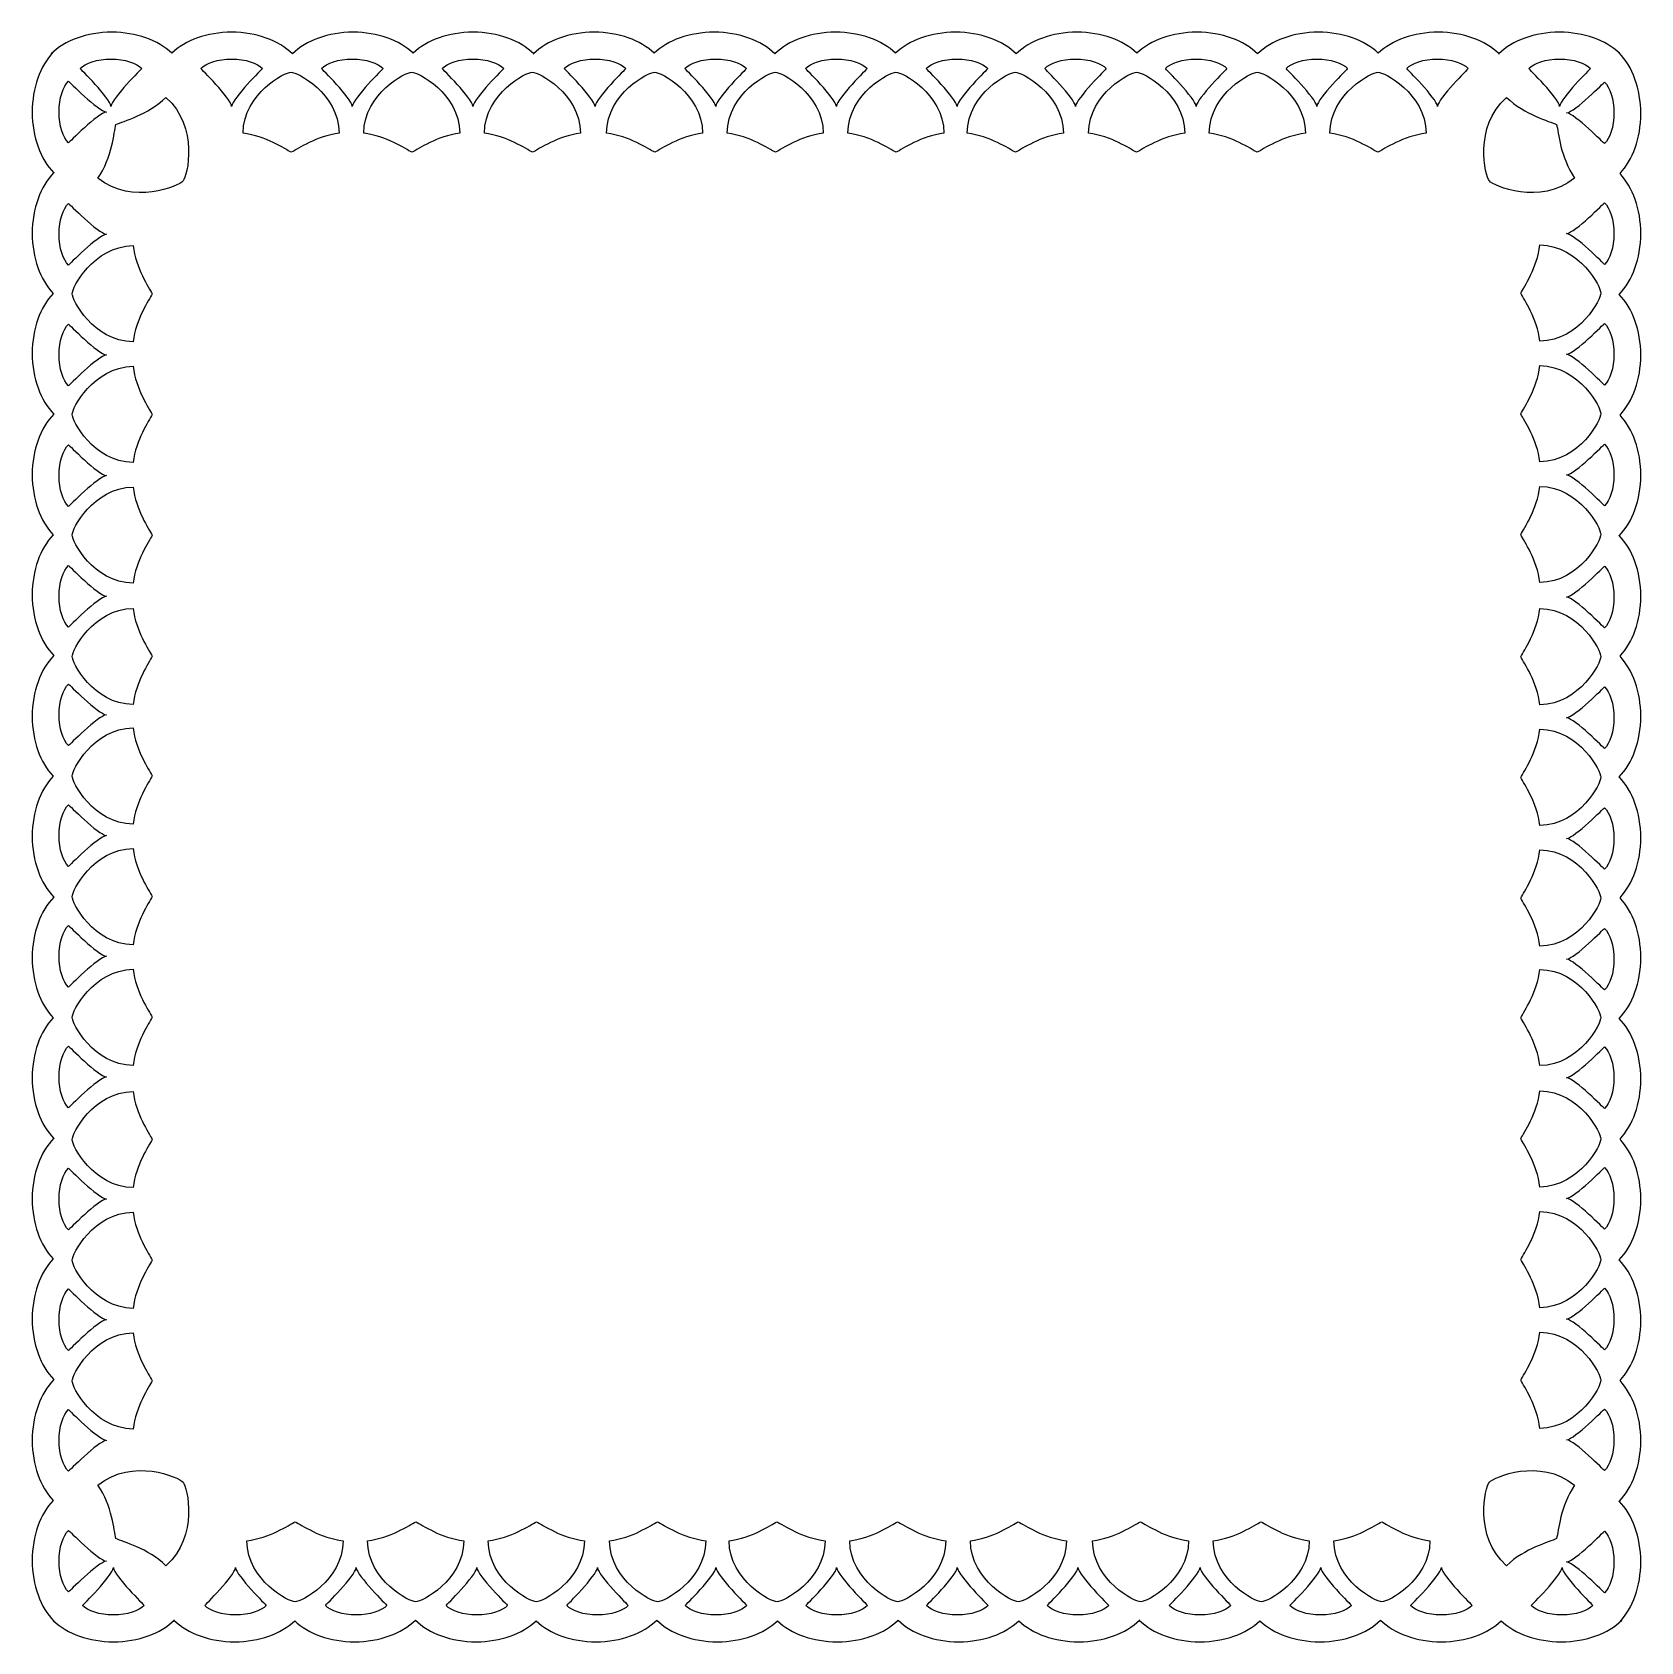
# Model space of a CAD drawing. Header units: centimetres. Extents: x -11.2 to 10.1, y -11.1 to 10.2.
import ezdxf

# ---------------------------------------------------------------- set-up
doc = ezdxf.new("R2010")
doc.units = ezdxf.units.CM
doc.header["$MEASUREMENT"] = 0
doc.layers.add('Camada 1', color=7, linetype='Continuous')

msp = doc.modelspace()

# ---------------------------------------------------------------- linework, layer by layer
at = {"layer": 'Camada 1', "lineweight": 25}
for points, knots in [([(9.79154, 9.91018), (9.96466, 9.72973), (10.07721, 9.43668), (10.07721, 9.10585), (10.07721, 9.10585), (10.07721, 8.78147), (9.969, 8.49347), (9.80167, 8.31226), (9.80167, 8.31226), (9.96899, 8.13102), (10.07721, 7.84305), (10.07721, 7.51867), (10.07721, 7.51867), (10.07721, 7.18783), (9.96466, 6.89478), (9.79154, 6.71439), (9.79154, 6.71439), (9.96466, 6.53394), (10.07721, 6.24089), (10.07721, 5.91006), (10.07721, 5.91006), (10.07721, 5.58568), (9.969, 5.29768), (9.80167, 5.11647), (9.80167, 5.11647), (9.96899, 4.93523), (10.07721, 4.64726), (10.07721, 4.32288), (10.07721, 4.32288), (10.07721, 3.99204), (9.96466, 3.69899), (9.79154, 3.51855), (9.79154, 3.51855), (9.79154, 3.51855), (9.79154, 3.52284), (9.79154, 3.52284), (9.79154, 3.52284), (9.96466, 3.34239), (10.07721, 3.04937), (10.07721, 2.71851), (10.07721, 2.71851), (10.07721, 2.39418), (9.969, 2.10613), (9.80167, 1.92492), (9.80167, 1.92492), (9.96899, 1.74373), (10.07721, 1.45571), (10.07721, 1.13138), (10.07721, 1.13138), (10.07721, 0.80054), (9.96466, 0.50749), (9.79154, 0.32705), (9.79154, 0.32705), (9.96466, 0.1466), (10.07721, -0.14645), (10.07721, -0.47728), (10.07721, -0.47728), (10.07721, -0.80161), (9.969, -1.08963), (9.80167, -1.27084), (9.80167, -1.27084), (9.96899, -1.45208), (10.07721, -1.74008), (10.07721, -2.06443), (10.07721, -2.06443), (10.07721, -2.39527), (9.96466, -2.68829), (9.79154, -2.86874), (9.79154, -2.86874), (9.96466, -3.04919), (10.07721, -3.34224), (10.07721, -3.67305), (10.07721, -3.67305), (10.07721, -3.9974), (9.969, -4.28543), (9.80167, -4.46664), (9.80167, -4.46664), (9.96899, -4.64785), (10.07721, -4.93585), (10.07721, -5.26023), (10.07721, -5.26023), (10.07721, -5.59104), (9.96466, -5.88409), (9.79154, -6.06454), (9.79154, -6.06454), (9.96466, -6.24499), (10.07721, -6.53804), (10.07721, -6.86887), (10.07721, -6.86887), (10.07721, -7.19322), (9.969, -7.48125), (9.80167, -7.66243), (9.80167, -7.66243), (9.96899, -7.84367), (10.07721, -8.13167), (10.07721, -8.45602), (10.07721, -8.45602), (10.07721, -8.78686), (9.96466, -9.07991), (9.79154, -9.26035), (9.79154, -9.26035), (9.79154, -9.26035), (9.79154, -9.25606), (9.79154, -9.25606), (9.79154, -9.25606), (9.96466, -9.43651), (10.07721, -9.72956), (10.07721, -10.06037), (10.07721, -10.06037), (10.07721, -10.38475), (9.969, -10.67277), (9.80167, -10.85396), (9.80167, -10.85396), (9.80167, -10.85396), (9.82776, -10.83327), (9.82776, -10.83327), (9.82776, -10.83327), (9.64731, -11.00636), (9.35426, -11.11891), (9.02343, -11.11891), (9.02343, -11.11891), (8.6991, -11.11891), (8.41105, -11.01072), (8.22984, -10.8434), (8.22984, -10.8434), (8.04865, -11.01072), (7.76063, -11.11891), (7.4363, -11.11891), (7.4363, -11.11891), (7.10541, -11.11891), (6.81236, -11.00636), (6.63197, -10.83327), (6.63197, -10.83327), (6.45152, -11.00636), (6.15847, -11.11891), (5.82764, -11.11891), (5.82764, -11.11891), (5.50326, -11.11891), (5.21526, -11.01072), (5.03405, -10.8434), (5.03405, -10.8434), (4.85281, -11.01072), (4.56484, -11.11891), (4.24046, -11.11891), (4.24046, -11.11891), (3.90962, -11.11891), (3.61657, -11.00636), (3.43613, -10.83327), (3.43613, -10.83327), (3.43613, -10.83327), (3.4404, -10.83331), (3.4404, -10.83331), (3.4404, -10.83331), (3.25995, -11.0064), (2.96693, -11.11895), (2.63607, -11.11895), (2.63607, -11.11895), (2.31174, -11.11895), (2.02369, -11.01076), (1.84248, -10.84344), (1.84248, -10.84344), (1.66129, -11.01076), (1.37327, -11.11895), (1.04894, -11.11895), (1.04894, -11.11895), (0.7181, -11.11895), (0.42505, -11.0064), (0.24461, -10.83331), (0.24461, -10.83331), (0.06416, -11.0064), (-0.22889, -11.11895), (-0.55972, -11.11895), (-0.55972, -11.11895), (-0.88407, -11.11895), (-1.1721, -11.01076), (-1.35331, -10.84344), (-1.35331, -10.84344), (-1.53455, -11.01076), (-1.82255, -11.11895), (-2.1469, -11.11895), (-2.1469, -11.11895), (-2.47774, -11.11895), (-2.77076, -11.0064), (-2.95121, -10.83331), (-2.95121, -10.83331), (-3.13166, -11.0064), (-3.42471, -11.11895), (-3.75552, -11.11895), (-3.75552, -11.11895), (-4.07987, -11.11895), (-4.3679, -11.01076), (-4.54911, -10.84344), (-4.54911, -10.84344), (-4.73032, -11.01076), (-5.01832, -11.11895), (-5.3427, -11.11895), (-5.3427, -11.11895), (-5.67351, -11.11895), (-5.96656, -11.0064), (-6.14701, -10.83331), (-6.14701, -10.83331), (-6.32746, -11.0064), (-6.62051, -11.11895), (-6.95134, -11.11895), (-6.95134, -11.11895), (-7.27569, -11.11895), (-7.56372, -11.01076), (-7.7449, -10.84344), (-7.7449, -10.84344), (-7.92614, -11.01076), (-8.21414, -11.11895), (-8.53849, -11.11895), (-8.53849, -11.11895), (-8.86933, -11.11895), (-9.16238, -11.0064), (-9.34282, -10.83331), (-9.34282, -10.83331), (-9.34282, -10.83331), (-9.33855, -10.83331), (-9.33855, -10.83331), (-9.33855, -10.83331), (-9.519, -11.0064), (-9.81205, -11.11895), (-10.14286, -11.11895), (-10.14286, -11.11895), (-10.46724, -11.11895), (-10.75526, -11.01076), (-10.93645, -10.84344), (-10.93645, -10.84344), (-10.93645, -10.84344), (-10.93425, -10.84497), (-10.93425, -10.84497), (-10.93425, -10.84497), (-11.10734, -10.66452), (-11.21987, -10.37147), (-11.21987, -10.04064), (-11.21987, -10.04064), (-11.21987, -9.71626), (-11.11168, -9.42826), (-10.94436, -9.24705), (-10.94436, -9.24705), (-11.11168, -9.06581), (-11.21987, -8.77784), (-11.21987, -8.45346), (-11.21987, -8.45346), (-11.21987, -8.12262), (-11.10732, -7.82957), (-10.93425, -7.64918), (-10.93425, -7.64918), (-11.10734, -7.46873), (-11.21987, -7.17568), (-11.21987, -6.84485), (-11.21987, -6.84485), (-11.21987, -6.52047), (-11.11168, -6.23247), (-10.94436, -6.05126), (-10.94436, -6.05126), (-11.11168, -5.87002), (-11.21987, -5.58205), (-11.21987, -5.25767), (-11.21987, -5.25767), (-11.21987, -4.92683), (-11.10732, -4.63378), (-10.93425, -4.45334), (-10.93425, -4.45334), (-10.93425, -4.45334), (-10.93425, -4.45763), (-10.93425, -4.45763), (-10.93425, -4.45763), (-11.10734, -4.27718), (-11.21987, -3.98416), (-11.21987, -3.6533), (-11.21987, -3.6533), (-11.21987, -3.32897), (-11.11168, -3.04092), (-10.94436, -2.85971), (-10.94436, -2.85971), (-11.11168, -2.67852), (-11.21987, -2.3905), (-11.21987, -2.06617), (-11.21987, -2.06617), (-11.21987, -1.73533), (-11.10732, -1.44228), (-10.93425, -1.26184), (-10.93425, -1.26184), (-11.10734, -1.08139), (-11.21987, -0.78834), (-11.21987, -0.45751), (-11.21987, -0.45751), (-11.21987, -0.13318), (-11.11168, 0.15484), (-10.94436, 0.33608), (-10.94436, 0.33608), (-11.11168, 0.51732), (-11.21987, 0.80532), (-11.21987, 1.12967), (-11.21987, 1.12967), (-11.21987, 1.46051), (-11.10732, 1.75353), (-10.93425, 1.93398), (-10.93425, 1.93398), (-11.10734, 2.11443), (-11.21987, 2.40748), (-11.21987, 2.73829), (-11.21987, 2.73829), (-11.21987, 3.06264), (-11.11168, 3.35067), (-10.94436, 3.53188), (-10.94436, 3.53188), (-11.11168, 3.71309), (-11.21987, 4.00109), (-11.21987, 4.32547), (-11.21987, 4.32547), (-11.21987, 4.65628), (-11.10732, 4.94933), (-10.93425, 5.12978), (-10.93425, 5.12978), (-11.10734, 5.31023), (-11.21987, 5.60328), (-11.21987, 5.93411), (-11.21987, 5.93411), (-11.21987, 6.25846), (-11.11168, 6.54649), (-10.94436, 6.72767), (-10.94436, 6.72767), (-11.11168, 6.90891), (-11.21987, 7.19691), (-11.21987, 7.52126), (-11.21987, 7.52126), (-11.21987, 7.8521), (-11.10732, 8.14515), (-10.93425, 8.32559), (-10.93425, 8.32559), (-10.93425, 8.32559), (-10.93425, 8.3213), (-10.93425, 8.3213), (-10.93425, 8.3213), (-11.10747, 8.50178), (-11.22003, 8.7948), (-11.22003, 9.12564), (-11.22003, 9.12564), (-11.22003, 9.45002), (-11.11184, 9.73804), (-10.94452, 9.91923), (-10.94452, 9.91923), (-10.94452, 9.91923), (-10.97061, 9.89854), (-10.97061, 9.89854), (-10.97061, 9.89854), (-10.79016, 10.07163), (-10.49711, 10.18416), (-10.16628, 10.18416), (-10.16628, 10.18416), (-9.84193, 10.18416), (-9.5539, 10.07597), (-9.37269, 9.90865), (-9.37269, 9.90865), (-9.19148, 10.07597), (-8.90345, 10.18416), (-8.5791, 10.18416), (-8.5791, 10.18416), (-8.24826, 10.18416), (-7.95519, 10.07161), (-7.77477, 9.89854), (-7.77477, 9.89854), (-7.59432, 10.07163), (-7.30127, 10.18416), (-6.97044, 10.18416), (-6.97044, 10.18416), (-6.64609, 10.18416), (-6.35806, 10.07597), (-6.17685, 9.90865), (-6.17685, 9.90865), (-5.99564, 10.07597), (-5.70764, 10.18416), (-5.38329, 10.18416), (-5.38329, 10.18416), (-5.05243, 10.18416), (-4.7594, 10.07161), (-4.57896, 9.89854), (-4.57896, 9.89854), (-4.57896, 9.89854), (-4.58322, 9.89854), (-4.58322, 9.89854), (-4.58322, 9.89854), (-4.40277, 10.07163), (-4.10972, 10.18416), (-3.77889, 10.18416), (-3.77889, 10.18416), (-3.45456, 10.18416), (-3.16651, 10.07597), (-2.9853, 9.90865), (-2.9853, 9.90865), (-2.80409, 10.07597), (-2.51609, 10.18416), (-2.19174, 10.18416), (-2.19174, 10.18416), (-1.8609, 10.18416), (-1.56785, 10.07161), (-1.38741, 9.89854), (-1.38741, 9.89854), (-1.20699, 10.07163), (-0.91391, 10.18416), (-0.5831, 10.18416), (-0.5831, 10.18416), (-0.25875, 10.18416), (0.02928, 10.07597), (0.21049, 9.90865), (0.21049, 9.90865), (0.39173, 10.07597), (0.67973, 10.18416), (1.00408, 10.18416), (1.00408, 10.18416), (1.33492, 10.18416), (1.62794, 10.07161), (1.80839, 9.89854), (1.80839, 9.89854), (1.98884, 10.07163), (2.28189, 10.18416), (2.6127, 10.18416), (2.6127, 10.18416), (2.93705, 10.18416), (3.22508, 10.07597), (3.40629, 9.90865), (3.40629, 9.90865), (3.5875, 10.07597), (3.8755, 10.18416), (4.19988, 10.18416), (4.19988, 10.18416), (4.53069, 10.18416), (4.82374, 10.07161), (5.00419, 9.89854), (5.00419, 9.89854), (5.18464, 10.07163), (5.47769, 10.18416), (5.80852, 10.18416), (5.80852, 10.18416), (6.13287, 10.18416), (6.4209, 10.07597), (6.60208, 9.90865), (6.60208, 9.90865), (6.78332, 10.07597), (7.07132, 10.18416), (7.39567, 10.18416), (7.39567, 10.18416), (7.72651, 10.18416), (8.01956, 10.07161), (8.2, 9.89854), (8.2, 9.89854), (8.2, 9.89854), (8.19573, 9.89854), (8.19573, 9.89854), (8.19573, 9.89854), (8.37618, 10.07163), (8.66923, 10.18416), (9.00004, 10.18416), (9.00004, 10.18416), (9.32442, 10.18416), (9.61244, 10.07597), (9.79363, 9.90865), (9.79363, 9.90865), (9.79363, 9.90865), (9.79154, 9.91018), (9.79154, 9.91018)], [0, 0, 0, 0, 0.00854701, 0.00854701, 0.00854701, 0.00854701, 0.01709402, 0.01709402, 0.01709402, 0.01709402, 0.02564103, 0.02564103, 0.02564103, 0.02564103, 0.03418803, 0.03418803, 0.03418803, 0.03418803, 0.04273504, 0.04273504, 0.04273504, 0.04273504, 0.05128205, 0.05128205, 0.05128205, 0.05128205, 0.05982906, 0.05982906, 0.05982906, 0.05982906, 0.06837607, 0.06837607, 0.06837607, 0.06837607, 0.07692308, 0.07692308, 0.07692308, 0.07692308, 0.08547009, 0.08547009, 0.08547009, 0.08547009, 0.09401709, 0.09401709, 0.09401709, 0.09401709, 0.1025641, 0.1025641, 0.1025641, 0.1025641, 0.11111111, 0.11111111, 0.11111111, 0.11111111, 0.11965812, 0.11965812, 0.11965812, 0.11965812, 0.12820513, 0.12820513, 0.12820513, 0.12820513, 0.13675214, 0.13675214, 0.13675214, 0.13675214, 0.14529915, 0.14529915, 0.14529915, 0.14529915, 0.15384615, 0.15384615, 0.15384615, 0.15384615, 0.16239316, 0.16239316, 0.16239316, 0.16239316, 0.17094017, 0.17094017, 0.17094017, 0.17094017, 0.17948718, 0.17948718, 0.17948718, 0.17948718, 0.18803419, 0.18803419, 0.18803419, 0.18803419, 0.1965812, 0.1965812, 0.1965812, 0.1965812, 0.20512821, 0.20512821, 0.20512821, 0.20512821, 0.21367521, 0.21367521, 0.21367521, 0.21367521, 0.22222222, 0.22222222, 0.22222222, 0.22222222, 0.23076923, 0.23076923, 0.23076923, 0.23076923, 0.23931624, 0.23931624, 0.23931624, 0.23931624, 0.24786325, 0.24786325, 0.24786325, 0.24786325, 0.25641026, 0.25641026, 0.25641026, 0.25641026, 0.26495726, 0.26495726, 0.26495726, 0.26495726, 0.27350427, 0.27350427, 0.27350427, 0.27350427, 0.28205128, 0.28205128, 0.28205128, 0.28205128, 0.29059829, 0.29059829, 0.29059829, 0.29059829, 0.2991453, 0.2991453, 0.2991453, 0.2991453, 0.30769231, 0.30769231, 0.30769231, 0.30769231, 0.31623932, 0.31623932, 0.31623932, 0.31623932, 0.32478632, 0.32478632, 0.32478632, 0.32478632, 0.33333333, 0.33333333, 0.33333333, 0.33333333, 0.34188034, 0.34188034, 0.34188034, 0.34188034, 0.35042735, 0.35042735, 0.35042735, 0.35042735, 0.35897436, 0.35897436, 0.35897436, 0.35897436, 0.36752137, 0.36752137, 0.36752137, 0.36752137, 0.37606838, 0.37606838, 0.37606838, 0.37606838, 0.38461538, 0.38461538, 0.38461538, 0.38461538, 0.39316239, 0.39316239, 0.39316239, 0.39316239, 0.4017094, 0.4017094, 0.4017094, 0.4017094, 0.41025641, 0.41025641, 0.41025641, 0.41025641, 0.41880342, 0.41880342, 0.41880342, 0.41880342, 0.42735043, 0.42735043, 0.42735043, 0.42735043, 0.43589744, 0.43589744, 0.43589744, 0.43589744, 0.44444444, 0.44444444, 0.44444444, 0.44444444, 0.45299145, 0.45299145, 0.45299145, 0.45299145, 0.46153846, 0.46153846, 0.46153846, 0.46153846, 0.47008547, 0.47008547, 0.47008547, 0.47008547, 0.47863248, 0.47863248, 0.47863248, 0.47863248, 0.48717949, 0.48717949, 0.48717949, 0.48717949, 0.4957265, 0.4957265, 0.4957265, 0.4957265, 0.5042735, 0.5042735, 0.5042735, 0.5042735, 0.51282051, 0.51282051, 0.51282051, 0.51282051, 0.52136752, 0.52136752, 0.52136752, 0.52136752, 0.52991453, 0.52991453, 0.52991453, 0.52991453, 0.53846154, 0.53846154, 0.53846154, 0.53846154, 0.54700855, 0.54700855, 0.54700855, 0.54700855, 0.55555556, 0.55555556, 0.55555556, 0.55555556, 0.56410256, 0.56410256, 0.56410256, 0.56410256, 0.57264957, 0.57264957, 0.57264957, 0.57264957, 0.58119658, 0.58119658, 0.58119658, 0.58119658, 0.58974359, 0.58974359, 0.58974359, 0.58974359, 0.5982906, 0.5982906, 0.5982906, 0.5982906, 0.60683761, 0.60683761, 0.60683761, 0.60683761, 0.61538462, 0.61538462, 0.61538462, 0.61538462, 0.62393162, 0.62393162, 0.62393162, 0.62393162, 0.63247863, 0.63247863, 0.63247863, 0.63247863, 0.64102564, 0.64102564, 0.64102564, 0.64102564, 0.64957265, 0.64957265, 0.64957265, 0.64957265, 0.65811966, 0.65811966, 0.65811966, 0.65811966, 0.66666667, 0.66666667, 0.66666667, 0.66666667, 0.67521368, 0.67521368, 0.67521368, 0.67521368, 0.68376068, 0.68376068, 0.68376068, 0.68376068, 0.69230769, 0.69230769, 0.69230769, 0.69230769, 0.7008547, 0.7008547, 0.7008547, 0.7008547, 0.70940171, 0.70940171, 0.70940171, 0.70940171, 0.71794872, 0.71794872, 0.71794872, 0.71794872, 0.72649573, 0.72649573, 0.72649573, 0.72649573, 0.73504274, 0.73504274, 0.73504274, 0.73504274, 0.74358974, 0.74358974, 0.74358974, 0.74358974, 0.75213675, 0.75213675, 0.75213675, 0.75213675, 0.76068376, 0.76068376, 0.76068376, 0.76068376, 0.76923077, 0.76923077, 0.76923077, 0.76923077, 0.77777778, 0.77777778, 0.77777778, 0.77777778, 0.78632479, 0.78632479, 0.78632479, 0.78632479, 0.79487179, 0.79487179, 0.79487179, 0.79487179, 0.8034188, 0.8034188, 0.8034188, 0.8034188, 0.81196581, 0.81196581, 0.81196581, 0.81196581, 0.82051282, 0.82051282, 0.82051282, 0.82051282, 0.82905983, 0.82905983, 0.82905983, 0.82905983, 0.83760684, 0.83760684, 0.83760684, 0.83760684, 0.84615385, 0.84615385, 0.84615385, 0.84615385, 0.85470085, 0.85470085, 0.85470085, 0.85470085, 0.86324786, 0.86324786, 0.86324786, 0.86324786, 0.87179487, 0.87179487, 0.87179487, 0.87179487, 0.88034188, 0.88034188, 0.88034188, 0.88034188, 0.88888889, 0.88888889, 0.88888889, 0.88888889, 0.8974359, 0.8974359, 0.8974359, 0.8974359, 0.90598291, 0.90598291, 0.90598291, 0.90598291, 0.91452991, 0.91452991, 0.91452991, 0.91452991, 0.92307692, 0.92307692, 0.92307692, 0.92307692, 0.93162393, 0.93162393, 0.93162393, 0.93162393, 0.94017094, 0.94017094, 0.94017094, 0.94017094, 0.94871795, 0.94871795, 0.94871795, 0.94871795, 0.95726496, 0.95726496, 0.95726496, 0.95726496, 0.96581197, 0.96581197, 0.96581197, 0.96581197, 0.97435897, 0.97435897, 0.97435897, 0.97435897, 0.98290598, 0.98290598, 0.98290598, 0.98290598, 1, 1, 1, 1]), ([(-10.17707, 9.20197), (-10.16627, 9.30992), (-9.76932, 9.70275), (-9.76932, 9.70275), (-9.76932, 9.70275), (-9.8365, 9.77636), (-9.99377, 9.828), (-10.17707, 9.828), (-10.17707, 9.828), (-10.36037, 9.828), (-10.51764, 9.77635), (-10.58482, 9.70275), (-10.58482, 9.70275), (-10.58482, 9.70272), (-10.18786, 9.30989), (-10.17707, 9.20197)], [0, 0, 0, 0, 0.2, 0.2, 0.2, 0.2, 0.4, 0.4, 0.4, 0.4, 0.6, 0.6, 0.6, 0.6, 1, 1, 1, 1]), ([(-8.57967, 9.20197), (-8.56887, 9.30992), (-8.17192, 9.70275), (-8.17192, 9.70275), (-8.17192, 9.70275), (-8.2391, 9.77636), (-8.39637, 9.828), (-8.57967, 9.828), (-8.57967, 9.828), (-8.76297, 9.828), (-8.92024, 9.77635), (-8.98742, 9.70275), (-8.98742, 9.70275), (-8.98742, 9.70272), (-8.59047, 9.30989), (-8.57967, 9.20197)], [0, 0, 0, 0, 0.2, 0.2, 0.2, 0.2, 0.4, 0.4, 0.4, 0.4, 0.6, 0.6, 0.6, 0.6, 1, 1, 1, 1]), ([(-6.98227, 9.20197), (-6.97147, 9.30992), (-6.57452, 9.70275), (-6.57452, 9.70275), (-6.57452, 9.70275), (-6.6417, 9.77636), (-6.79897, 9.828), (-6.98227, 9.828), (-6.98227, 9.828), (-7.16557, 9.828), (-7.32284, 9.77635), (-7.39002, 9.70275), (-7.39002, 9.70275), (-7.39002, 9.70272), (-6.99304, 9.30989), (-6.98227, 9.20197)], [0, 0, 0, 0, 0.2, 0.2, 0.2, 0.2, 0.4, 0.4, 0.4, 0.4, 0.6, 0.6, 0.6, 0.6, 1, 1, 1, 1]), ([(-5.38485, 9.20197), (-5.37408, 9.30992), (-4.9771, 9.70275), (-4.9771, 9.70275), (-4.9771, 9.70275), (-5.04428, 9.77636), (-5.20155, 9.828), (-5.38485, 9.828), (-5.38485, 9.828), (-5.56815, 9.828), (-5.72545, 9.77635), (-5.7926, 9.70275), (-5.7926, 9.70275), (-5.7926, 9.70272), (-5.39565, 9.30989), (-5.38485, 9.20197)], [0, 0, 0, 0, 0.2, 0.2, 0.2, 0.2, 0.4, 0.4, 0.4, 0.4, 0.6, 0.6, 0.6, 0.6, 1, 1, 1, 1]), ([(-3.76825, 9.20197), (-3.75745, 9.30992), (-3.3605, 9.70275), (-3.3605, 9.70275), (-3.3605, 9.70275), (-3.42768, 9.77636), (-3.58495, 9.828), (-3.76825, 9.828), (-3.76825, 9.828), (-3.95155, 9.828), (-4.10882, 9.77635), (-4.176, 9.70275), (-4.176, 9.70275), (-4.176, 9.70272), (-3.77904, 9.30989), (-3.76825, 9.20197)], [0, 0, 0, 0, 0.2, 0.2, 0.2, 0.2, 0.4, 0.4, 0.4, 0.4, 0.6, 0.6, 0.6, 0.6, 1, 1, 1, 1]), ([(-2.17085, 9.20197), (-2.16005, 9.30992), (-1.7631, 9.70275), (-1.7631, 9.70275), (-1.7631, 9.70275), (-1.83028, 9.77636), (-1.98755, 9.828), (-2.17085, 9.828), (-2.17085, 9.828), (-2.35415, 9.828), (-2.51142, 9.77635), (-2.57857, 9.70275), (-2.57857, 9.70275), (-2.57858, 9.70272), (-2.18162, 9.30989), (-2.17085, 9.20197)], [0, 0, 0, 0, 0.2, 0.2, 0.2, 0.2, 0.4, 0.4, 0.4, 0.4, 0.6, 0.6, 0.6, 0.6, 1, 1, 1, 1]), ([(-0.57343, 9.20197), (-0.56266, 9.30992), (-0.16571, 9.70275), (-0.16571, 9.70275), (-0.16571, 9.70275), (-0.23286, 9.77636), (-0.39016, 9.828), (-0.57343, 9.828), (-0.57343, 9.828), (-0.75673, 9.828), (-0.91403, 9.77635), (-0.98118, 9.70275), (-0.98118, 9.70275), (-0.98118, 9.70272), (-0.58423, 9.30989), (-0.57343, 9.20197)], [0, 0, 0, 0, 0.2, 0.2, 0.2, 0.2, 0.4, 0.4, 0.4, 0.4, 0.6, 0.6, 0.6, 0.6, 1, 1, 1, 1]), ([(1.02396, 9.20197), (1.03473, 9.30992), (1.43171, 9.70275), (1.43171, 9.70275), (1.43171, 9.70275), (1.36453, 9.77636), (1.20726, 9.828), (1.02396, 9.828), (1.02396, 9.828), (0.84066, 9.828), (0.68339, 9.77635), (0.61621, 9.70275), (0.61621, 9.70275), (0.61621, 9.70272), (1.01317, 9.30989), (1.02396, 9.20197)], [0, 0, 0, 0, 0.2, 0.2, 0.2, 0.2, 0.4, 0.4, 0.4, 0.4, 0.6, 0.6, 0.6, 0.6, 1, 1, 1, 1]), ([(3.00072, 9.70272), (2.93354, 9.77633), (2.77627, 9.82797), (2.59297, 9.82797), (2.59297, 9.82797), (2.40967, 9.82797), (2.2524, 9.77632), (2.18522, 9.70272), (2.18522, 9.70272), (2.18522, 9.70272), (2.58217, 9.30989), (2.59297, 9.20194), (2.59297, 9.20194), (2.60376, 9.30989), (3.00072, 9.70272), (3.00072, 9.70272)], [0, 0, 0, 0, 0.2, 0.2, 0.2, 0.2, 0.4, 0.4, 0.4, 0.4, 0.6, 0.6, 0.6, 0.6, 1, 1, 1, 1]), ([(4.59811, 9.70272), (4.53093, 9.77633), (4.37366, 9.82797), (4.19036, 9.82797), (4.19036, 9.82797), (4.00706, 9.82797), (3.84979, 9.77632), (3.78264, 9.70272), (3.78264, 9.70272), (3.78264, 9.70272), (4.17959, 9.30989), (4.19036, 9.20194), (4.19036, 9.20194), (4.20116, 9.30989), (4.59811, 9.70272), (4.59811, 9.70272)], [0, 0, 0, 0, 0.2, 0.2, 0.2, 0.2, 0.4, 0.4, 0.4, 0.4, 0.6, 0.6, 0.6, 0.6, 1, 1, 1, 1]), ([(6.19551, 9.70272), (6.12836, 9.77633), (5.97106, 9.82797), (5.78779, 9.82797), (5.78779, 9.82797), (5.60449, 9.82797), (5.44719, 9.77632), (5.38004, 9.70272), (5.38004, 9.70272), (5.38004, 9.70272), (5.77699, 9.30989), (5.78779, 9.20194), (5.78779, 9.20194), (5.79856, 9.30989), (6.19551, 9.70272), (6.19551, 9.70272)], [0, 0, 0, 0, 0.2, 0.2, 0.2, 0.2, 0.4, 0.4, 0.4, 0.4, 0.6, 0.6, 0.6, 0.6, 1, 1, 1, 1]), ([(7.79293, 9.70272), (7.72575, 9.77633), (7.56848, 9.82797), (7.38518, 9.82797), (7.38518, 9.82797), (7.20188, 9.82797), (7.04461, 9.77632), (6.97743, 9.70272), (6.97743, 9.70272), (6.97743, 9.70272), (7.37438, 9.30989), (7.38518, 9.20194), (7.38518, 9.20194), (7.39595, 9.30989), (7.79293, 9.70272), (7.79293, 9.70272)], [0, 0, 0, 0, 0.2, 0.2, 0.2, 0.2, 0.4, 0.4, 0.4, 0.4, 0.6, 0.6, 0.6, 0.6, 1, 1, 1, 1]), ([(9.40954, 9.70272), (9.34236, 9.77633), (9.18509, 9.82797), (9.00179, 9.82797), (9.00179, 9.82797), (8.81849, 9.82797), (8.66122, 9.77632), (8.59404, 9.70272), (8.59404, 9.70272), (8.59404, 9.70272), (8.99099, 9.30989), (9.00179, 9.20194), (9.00179, 9.20194), (9.01258, 9.30989), (9.40954, 9.70272), (9.40954, 9.70272)], [0, 0, 0, 0, 0.2, 0.2, 0.2, 0.2, 0.4, 0.4, 0.4, 0.4, 0.6, 0.6, 0.6, 0.6, 1, 1, 1, 1]), ([(-7.78912, 8.59422), (-7.70276, 8.6374), (-7.45715, 8.81343), (-7.15494, 8.84581), (-7.15494, 8.84581), (-7.16574, 9.38545), (-7.7162, 9.6553), (-7.79174, 9.6553), (-7.79174, 9.6553), (-7.86728, 9.6553), (-8.41774, 9.38548), (-8.42854, 8.84581), (-8.42854, 8.84581), (-8.12636, 8.8134), (-7.87546, 8.6374), (-7.78912, 8.59422)], [0, 0, 0, 0, 0.2, 0.2, 0.2, 0.2, 0.4, 0.4, 0.4, 0.4, 0.6, 0.6, 0.6, 0.6, 1, 1, 1, 1]), ([(-6.19173, 8.59422), (-6.10537, 8.6374), (-5.85976, 8.81343), (-5.55755, 8.84581), (-5.55755, 8.84581), (-5.56835, 9.38545), (-6.11881, 9.6553), (-6.19435, 9.6553), (-6.19435, 9.6553), (-6.26989, 9.6553), (-6.82035, 9.38548), (-6.83115, 8.84581), (-6.83115, 8.84581), (-6.52894, 8.8134), (-6.27806, 8.6374), (-6.19173, 8.59422)], [0, 0, 0, 0, 0.2, 0.2, 0.2, 0.2, 0.4, 0.4, 0.4, 0.4, 0.6, 0.6, 0.6, 0.6, 1, 1, 1, 1]), ([(-4.5943, 8.59422), (-4.50797, 8.6374), (-4.26235, 8.81343), (-3.96012, 8.84581), (-3.96012, 8.84581), (-3.97092, 9.38545), (-4.52138, 9.6553), (-4.59692, 9.6553), (-4.59692, 9.6553), (-4.67246, 9.6553), (-5.22295, 9.38548), (-5.23372, 8.84581), (-5.23372, 8.84581), (-4.93154, 8.8134), (-4.68064, 8.6374), (-4.5943, 8.59422)], [0, 0, 0, 0, 0.2, 0.2, 0.2, 0.2, 0.4, 0.4, 0.4, 0.4, 0.6, 0.6, 0.6, 0.6, 1, 1, 1, 1]), ([(-2.9777, 8.59422), (-2.89134, 8.6374), (-2.64575, 8.81343), (-2.34355, 8.84581), (-2.34355, 8.84581), (-2.35432, 9.38545), (-2.90478, 9.6553), (-2.98032, 9.6553), (-2.98032, 9.6553), (-3.05586, 9.6553), (-3.60632, 9.38548), (-3.61712, 8.84581), (-3.61712, 8.84581), (-3.31491, 8.8134), (-3.06406, 8.6374), (-2.9777, 8.59422)], [0, 0, 0, 0, 0.2, 0.2, 0.2, 0.2, 0.4, 0.4, 0.4, 0.4, 0.6, 0.6, 0.6, 0.6, 1, 1, 1, 1]), ([(-1.3803, 8.59422), (-1.29394, 8.6374), (-1.04833, 8.81343), (-0.74612, 8.84581), (-0.74612, 8.84581), (-0.75692, 9.38545), (-1.30738, 9.6553), (-1.38292, 9.6553), (-1.38292, 9.6553), (-1.45846, 9.6553), (-2.00892, 9.38548), (-2.01972, 8.84581), (-2.01972, 8.84581), (-1.71752, 8.8134), (-1.46666, 8.6374), (-1.3803, 8.59422)], [0, 0, 0, 0, 0.2, 0.2, 0.2, 0.2, 0.4, 0.4, 0.4, 0.4, 0.6, 0.6, 0.6, 0.6, 1, 1, 1, 1]), ([(0.21712, 8.59422), (0.30345, 8.6374), (0.54907, 8.81343), (0.8513, 8.84581), (0.8513, 8.84581), (0.8405, 9.38545), (0.29004, 9.6553), (0.2145, 9.6553), (0.2145, 9.6553), (0.13896, 9.6553), (-0.4115, 9.38548), (-0.4223, 8.84581), (-0.4223, 8.84581), (-0.12012, 8.8134), (0.13076, 8.6374), (0.21712, 8.59422)], [0, 0, 0, 0, 0.2, 0.2, 0.2, 0.2, 0.4, 0.4, 0.4, 0.4, 0.6, 0.6, 0.6, 0.6, 1, 1, 1, 1]), ([(1.7988, 8.59422), (1.88513, 8.6374), (2.13075, 8.81343), (2.43295, 8.84581), (2.43295, 8.84581), (2.42218, 9.38545), (1.87169, 9.6553), (1.79615, 9.6553), (1.79615, 9.6553), (1.72061, 9.6553), (1.17017, 9.38548), (1.15935, 8.84581), (1.15935, 8.84581), (1.46156, 8.8134), (1.71244, 8.6374), (1.7988, 8.59422)], [0, 0, 0, 0, 0.2, 0.2, 0.2, 0.2, 0.4, 0.4, 0.4, 0.4, 0.6, 0.6, 0.6, 0.6, 1, 1, 1, 1]), ([(4.03926, 8.84579), (4.02846, 9.38543), (3.478, 9.65528), (3.40246, 9.65528), (3.40246, 9.65528), (3.32692, 9.65528), (2.77646, 9.38546), (2.76566, 8.84579), (2.76566, 8.84579), (3.06789, 8.8134), (3.31348, 8.6374), (3.39984, 8.5942), (3.39984, 8.5942), (3.48618, 8.6374), (3.73705, 8.8134), (4.03926, 8.84579)], [0, 0, 0, 0, 0.2, 0.2, 0.2, 0.2, 0.4, 0.4, 0.4, 0.4, 0.6, 0.6, 0.6, 0.6, 1, 1, 1, 1]), ([(5.63668, 8.84579), (5.62588, 9.38543), (5.07542, 9.65528), (4.99988, 9.65528), (4.99988, 9.65528), (4.92434, 9.65528), (4.37388, 9.38546), (4.36308, 8.84579), (4.36308, 8.84579), (4.66529, 8.8134), (4.9109, 8.6374), (4.99723, 8.5942), (4.99723, 8.5942), (5.0836, 8.6374), (5.33445, 8.8134), (5.63668, 8.84579)], [0, 0, 0, 0, 0.2, 0.2, 0.2, 0.2, 0.4, 0.4, 0.4, 0.4, 0.6, 0.6, 0.6, 0.6, 1, 1, 1, 1]), ([(7.23408, 8.84579), (7.22328, 9.38543), (6.67282, 9.65528), (6.59728, 9.65528), (6.59728, 9.65528), (6.52174, 9.65528), (5.97128, 9.38546), (5.96048, 8.84579), (5.96048, 8.84579), (6.26269, 8.8134), (6.5083, 8.6374), (6.59466, 8.5942), (6.59466, 8.5942), (6.68099, 8.6374), (6.93185, 8.8134), (7.23408, 8.84579)], [0, 0, 0, 0, 0.2, 0.2, 0.2, 0.2, 0.4, 0.4, 0.4, 0.4, 0.6, 0.6, 0.6, 0.6, 1, 1, 1, 1]), ([(-10.73859, 9.535), (-10.8122, 9.46782), (-10.86384, 9.31055), (-10.86384, 9.12725), (-10.86384, 9.12725), (-10.86384, 8.94395), (-10.81219, 8.78668), (-10.73859, 8.7195), (-10.73859, 8.7195), (-10.73859, 8.7195), (-10.34576, 9.11645), (-10.23781, 9.12725), (-10.23781, 9.12725), (-10.34576, 9.13805), (-10.73859, 9.535), (-10.73859, 9.535)], [0, 0, 0, 0, 0.2, 0.2, 0.2, 0.2, 0.4, 0.4, 0.4, 0.4, 0.6, 0.6, 0.6, 0.6, 1, 1, 1, 1]), ([(9.095, 9.11664), (9.20295, 9.10584), (9.59575, 8.70886), (9.59575, 8.70886), (9.59575, 8.70886), (9.66938, 8.77604), (9.721, 8.93333), (9.721, 9.11664), (9.721, 9.11664), (9.721, 9.29995), (9.66938, 9.45719), (9.59575, 9.52436), (9.59575, 9.52436), (9.59575, 9.52437), (9.20295, 9.12744), (9.095, 9.11664)], [0, 0, 0, 0, 0.2, 0.2, 0.2, 0.2, 0.4, 0.4, 0.4, 0.4, 0.6, 0.6, 0.6, 0.6, 1, 1, 1, 1]), ([(-10.11155, 8.96258), (-10.13637, 8.85976), (-10.16248, 8.52988), (-10.34875, 8.25403), (-10.34875, 8.25403), (-9.88935, 7.88197), (-9.27478, 8.15222), (-9.22141, 8.21548), (-9.22141, 8.21548), (-9.16807, 8.27874), (-9.00525, 8.93009), (-9.44938, 9.32019), (-9.44938, 9.32019), (-9.68991, 9.0901), (-10.0144, 9.00435), (-10.11155, 8.96258)], [0, 0, 0, 0, 0.2, 0.2, 0.2, 0.2, 0.4, 0.4, 0.4, 0.4, 0.6, 0.6, 0.6, 0.6, 1, 1, 1, 1]), ([(8.30014, 9.32019), (7.85601, 8.93006), (8.01883, 8.27871), (8.0722, 8.21548), (8.0722, 8.21548), (8.12557, 8.15225), (8.74014, 7.882), (9.19951, 8.25403), (9.19951, 8.25403), (9.01324, 8.52986), (8.98713, 8.85977), (8.96231, 8.96258), (8.96231, 8.96258), (8.86516, 9.00435), (8.54067, 9.0901), (8.30014, 9.32019)], [0, 0, 0, 0, 0.2, 0.2, 0.2, 0.2, 0.4, 0.4, 0.4, 0.4, 0.6, 0.6, 0.6, 0.6, 1, 1, 1, 1]), ([(-10.73859, 7.9184), (-10.8122, 7.85122), (-10.86384, 7.69395), (-10.86384, 7.51065), (-10.86384, 7.51065), (-10.86384, 7.32735), (-10.81219, 7.17008), (-10.73859, 7.1029), (-10.73859, 7.1029), (-10.73859, 7.1029), (-10.34576, 7.49985), (-10.23781, 7.51065), (-10.23781, 7.51065), (-10.34576, 7.52142), (-10.73859, 7.9184), (-10.73859, 7.9184)], [0, 0, 0, 0, 0.2, 0.2, 0.2, 0.2, 0.4, 0.4, 0.4, 0.4, 0.6, 0.6, 0.6, 0.6, 1, 1, 1, 1]), ([(9.095, 7.51922), (9.20295, 7.50842), (9.59575, 7.1115), (9.59575, 7.1115), (9.59575, 7.1115), (9.66938, 7.17868), (9.721, 7.33592), (9.721, 7.51922), (9.721, 7.51922), (9.721, 7.70252), (9.66938, 7.85982), (9.59575, 7.927), (9.59575, 7.927), (9.59575, 7.927), (9.20295, 7.53002), (9.095, 7.51922)], [0, 0, 0, 0, 0.2, 0.2, 0.2, 0.2, 0.4, 0.4, 0.4, 0.4, 0.6, 0.6, 0.6, 0.6, 1, 1, 1, 1]), ([(-9.88166, 7.35954), (-10.4213, 7.34874), (-10.69115, 6.79828), (-10.69115, 6.72274), (-10.69115, 6.72274), (-10.69115, 6.6472), (-10.42133, 6.09674), (-9.88166, 6.08594), (-9.88166, 6.08594), (-9.84927, 6.38815), (-9.67327, 6.63376), (-9.63007, 6.72012), (-9.63007, 6.72012), (-9.67327, 6.80646), (-9.84927, 7.05731), (-9.88166, 7.35954)], [0, 0, 0, 0, 0.2, 0.2, 0.2, 0.2, 0.4, 0.4, 0.4, 0.4, 0.6, 0.6, 0.6, 0.6, 1, 1, 1, 1]), ([(8.48722, 6.72867), (8.53043, 6.64231), (8.70643, 6.3967), (8.73884, 6.09449), (8.73884, 6.09449), (9.27848, 6.10529), (9.54831, 6.65575), (9.54831, 6.73129), (9.54831, 6.73129), (9.54831, 6.80683), (9.27851, 7.35729), (8.73884, 7.36809), (8.73884, 7.36809), (8.70643, 7.06591), (8.53043, 6.81501), (8.48722, 6.72867)], [0, 0, 0, 0, 0.2, 0.2, 0.2, 0.2, 0.4, 0.4, 0.4, 0.4, 0.6, 0.6, 0.6, 0.6, 1, 1, 1, 1]), ([(-10.73859, 6.32098), (-10.8122, 6.25383), (-10.86384, 6.09653), (-10.86384, 5.91326), (-10.86384, 5.91326), (-10.86384, 5.72996), (-10.81219, 5.57266), (-10.73859, 5.50551), (-10.73859, 5.50551), (-10.73859, 5.50551), (-10.34576, 5.90246), (-10.23781, 5.91326), (-10.23781, 5.91326), (-10.34576, 5.92402), (-10.73859, 6.32098), (-10.73859, 6.32098)], [0, 0, 0, 0, 0.2, 0.2, 0.2, 0.2, 0.4, 0.4, 0.4, 0.4, 0.6, 0.6, 0.6, 0.6, 1, 1, 1, 1]), ([(9.095, 5.92185), (9.20295, 5.91105), (9.59575, 5.51407), (9.59575, 5.51407), (9.59575, 5.51407), (9.66938, 5.58125), (9.721, 5.73854), (9.721, 5.92185), (9.721, 5.92185), (9.721, 6.10516), (9.66938, 6.2624), (9.59575, 6.32957), (9.59575, 6.32957), (9.59575, 6.32957), (9.20295, 5.93259), (9.095, 5.92185)], [0, 0, 0, 0, 0.2, 0.2, 0.2, 0.2, 0.4, 0.4, 0.4, 0.4, 0.6, 0.6, 0.6, 0.6, 1, 1, 1, 1]), ([(-9.88166, 5.76215), (-10.4213, 5.75135), (-10.69115, 5.20089), (-10.69115, 5.12535), (-10.69115, 5.12535), (-10.69115, 5.04981), (-10.42133, 4.49935), (-9.88166, 4.48855), (-9.88166, 4.48855), (-9.84927, 4.79076), (-9.67327, 5.03637), (-9.63007, 5.1227), (-9.63007, 5.1227), (-9.67327, 5.20906), (-9.84927, 5.45992), (-9.88166, 5.76215)], [0, 0, 0, 0, 0.2, 0.2, 0.2, 0.2, 0.4, 0.4, 0.4, 0.4, 0.6, 0.6, 0.6, 0.6, 1, 1, 1, 1]), ([(8.48722, 5.1313), (8.53043, 5.04494), (8.70643, 4.79933), (8.73884, 4.49712), (8.73884, 4.49712), (9.27848, 4.50792), (9.54831, 5.05838), (9.54831, 5.13392), (9.54831, 5.13392), (9.54831, 5.20946), (9.27851, 5.75992), (8.73884, 5.77072), (8.73884, 5.77072), (8.70643, 5.46849), (8.53043, 5.21764), (8.48722, 5.1313)], [0, 0, 0, 0, 0.2, 0.2, 0.2, 0.2, 0.4, 0.4, 0.4, 0.4, 0.6, 0.6, 0.6, 0.6, 1, 1, 1, 1]), ([(-10.73859, 4.72358), (-10.8122, 4.6564), (-10.86384, 4.49913), (-10.86384, 4.31583), (-10.86384, 4.31583), (-10.86384, 4.13253), (-10.81219, 3.97526), (-10.73859, 3.90811), (-10.73859, 3.90811), (-10.73859, 3.90811), (-10.34576, 4.30506), (-10.23781, 4.31583), (-10.23781, 4.31583), (-10.34576, 4.32663), (-10.73859, 4.72358), (-10.73859, 4.72358)], [0, 0, 0, 0, 0.2, 0.2, 0.2, 0.2, 0.4, 0.4, 0.4, 0.4, 0.6, 0.6, 0.6, 0.6, 1, 1, 1, 1]), ([(9.095, 4.32443), (9.20295, 4.31363), (9.59575, 3.91665), (9.59575, 3.91665), (9.59575, 3.91665), (9.66938, 3.98383), (9.721, 4.14112), (9.721, 4.32443), (9.721, 4.32443), (9.721, 4.50774), (9.66938, 4.66503), (9.59575, 4.73215), (9.59575, 4.73215), (9.59575, 4.73215), (9.20295, 4.33522), (9.095, 4.32443)], [0, 0, 0, 0, 0.2, 0.2, 0.2, 0.2, 0.4, 0.4, 0.4, 0.4, 0.6, 0.6, 0.6, 0.6, 1, 1, 1, 1]), ([(-9.88166, 4.16473), (-10.4213, 4.15393), (-10.69115, 3.60347), (-10.69115, 3.52793), (-10.69115, 3.52793), (-10.69115, 3.45239), (-10.42133, 2.90193), (-9.88166, 2.89113), (-9.88166, 2.89113), (-9.84927, 3.19336), (-9.67327, 3.43895), (-9.63007, 3.52531), (-9.63007, 3.52531), (-9.67327, 3.61164), (-9.84927, 3.86252), (-9.88166, 4.16473)], [0, 0, 0, 0, 0.2, 0.2, 0.2, 0.2, 0.4, 0.4, 0.4, 0.4, 0.6, 0.6, 0.6, 0.6, 1, 1, 1, 1]), ([(8.48722, 3.53388), (8.53043, 3.44752), (8.70643, 3.20191), (8.73884, 2.8997), (8.73884, 2.8997), (9.27848, 2.9105), (9.54831, 3.46096), (9.54831, 3.5365), (9.54831, 3.5365), (9.54831, 3.61204), (9.27851, 4.1625), (8.73884, 4.1733), (8.73884, 4.1733), (8.70643, 3.87112), (8.53043, 3.62021), (8.48722, 3.53388)], [0, 0, 0, 0, 0.2, 0.2, 0.2, 0.2, 0.4, 0.4, 0.4, 0.4, 0.6, 0.6, 0.6, 0.6, 1, 1, 1, 1]), ([(-10.73859, 3.12618), (-10.8122, 3.059), (-10.86384, 2.90173), (-10.86384, 2.71843), (-10.86384, 2.71843), (-10.86384, 2.53513), (-10.81219, 2.37786), (-10.73859, 2.31068), (-10.73859, 2.31068), (-10.73859, 2.31068), (-10.34576, 2.70763), (-10.23781, 2.71843), (-10.23781, 2.71843), (-10.34576, 2.72923), (-10.73859, 3.12618), (-10.73859, 3.12618)], [0, 0, 0, 0, 0.2, 0.2, 0.2, 0.2, 0.4, 0.4, 0.4, 0.4, 0.6, 0.6, 0.6, 0.6, 1, 1, 1, 1]), ([(9.095, 2.70783), (9.20295, 2.69703), (9.59575, 2.30005), (9.59575, 2.30005), (9.59575, 2.30005), (9.66938, 2.36723), (9.721, 2.52452), (9.721, 2.70783), (9.721, 2.70783), (9.721, 2.89114), (9.66938, 3.04838), (9.59575, 3.11555), (9.59575, 3.11555), (9.59575, 3.11555), (9.20295, 2.71862), (9.095, 2.70783)], [0, 0, 0, 0, 0.2, 0.2, 0.2, 0.2, 0.4, 0.4, 0.4, 0.4, 0.6, 0.6, 0.6, 0.6, 1, 1, 1, 1]), ([(-9.63007, 1.92426), (-9.67325, 2.01059), (-9.84928, 2.25621), (-9.88166, 2.55841), (-9.88166, 2.55841), (-10.4213, 2.54764), (-10.69115, 1.99715), (-10.69115, 1.92161), (-10.69115, 1.92161), (-10.69115, 1.84607), (-10.42133, 1.29563), (-9.88166, 1.28481), (-9.88166, 1.28481), (-9.84927, 1.58702), (-9.67327, 1.8379), (-9.63007, 1.92426)], [0, 0, 0, 0, 0.2, 0.2, 0.2, 0.2, 0.4, 0.4, 0.4, 0.4, 0.6, 0.6, 0.6, 0.6, 1, 1, 1, 1]), ([(8.48722, 1.91728), (8.53043, 1.83092), (8.70643, 1.58531), (8.73884, 1.2831), (8.73884, 1.2831), (9.27848, 1.2939), (9.54831, 1.84436), (9.54831, 1.9199), (9.54831, 1.9199), (9.54831, 1.99544), (9.27851, 2.5459), (8.73884, 2.5567), (8.73884, 2.5567), (8.70643, 2.25446), (8.53043, 2.00364), (8.48722, 1.91728)], [0, 0, 0, 0, 0.2, 0.2, 0.2, 0.2, 0.4, 0.4, 0.4, 0.4, 0.6, 0.6, 0.6, 0.6, 1, 1, 1, 1]), ([(-10.23784, 1.14943), (-10.34579, 1.1602), (-10.73862, 1.55718), (-10.73862, 1.55718), (-10.73862, 1.55718), (-10.81223, 1.49), (-10.86387, 1.33273), (-10.86387, 1.14943), (-10.86387, 1.14943), (-10.86387, 0.96613), (-10.81222, 0.80886), (-10.73862, 0.74168), (-10.73862, 0.74168), (-10.73859, 0.74168), (-10.34576, 1.13863), (-10.23784, 1.14943)], [0, 0, 0, 0, 0.2, 0.2, 0.2, 0.2, 0.4, 0.4, 0.4, 0.4, 0.6, 0.6, 0.6, 0.6, 1, 1, 1, 1]), ([(9.095, 1.1104), (9.20295, 1.0996), (9.59575, 0.70268), (9.59575, 0.70268), (9.59575, 0.70268), (9.66938, 0.76986), (9.721, 0.9271), (9.721, 1.1104), (9.721, 1.1104), (9.721, 1.2937), (9.66938, 1.451), (9.59575, 1.51812), (9.59575, 1.51812), (9.59575, 1.51813), (9.20295, 1.1212), (9.095, 1.1104)], [0, 0, 0, 0, 0.2, 0.2, 0.2, 0.2, 0.4, 0.4, 0.4, 0.4, 0.6, 0.6, 0.6, 0.6, 1, 1, 1, 1]), ([(-9.63007, 0.34258), (-9.67325, 0.42891), (-9.84928, 0.67453), (-9.88166, 0.97676), (-9.88166, 0.97676), (-10.4213, 0.96596), (-10.69115, 0.4155), (-10.69115, 0.33996), (-10.69115, 0.33996), (-10.69115, 0.26442), (-10.42133, -0.28604), (-9.88166, -0.29684), (-9.88166, -0.29684), (-9.84927, 0.00534), (-9.67327, 0.25622), (-9.63007, 0.34258)], [0, 0, 0, 0, 0.2, 0.2, 0.2, 0.2, 0.4, 0.4, 0.4, 0.4, 0.6, 0.6, 0.6, 0.6, 1, 1, 1, 1]), ([(8.48722, 0.31986), (8.53043, 0.2335), (8.70643, -0.01211), (8.73884, -0.31432), (8.73884, -0.31432), (9.27848, -0.30352), (9.54831, 0.24694), (9.54831, 0.32248), (9.54831, 0.32248), (9.54831, 0.39802), (9.27851, 0.94848), (8.73884, 0.95928), (8.73884, 0.95928), (8.70643, 0.65709), (8.53043, 0.40622), (8.48722, 0.31986)], [0, 0, 0, 0, 0.2, 0.2, 0.2, 0.2, 0.4, 0.4, 0.4, 0.4, 0.6, 0.6, 0.6, 0.6, 1, 1, 1, 1]), ([(-10.23784, -0.44794), (-10.34579, -0.4372), (-10.73862, -0.04022), (-10.73862, -0.04022), (-10.73862, -0.04022), (-10.81223, -0.1074), (-10.86387, -0.26469), (-10.86387, -0.44794), (-10.86387, -0.44794), (-10.86387, -0.63124), (-10.81222, -0.78854), (-10.73862, -0.85572), (-10.73862, -0.85572), (-10.73859, -0.85574), (-10.34576, -0.45876), (-10.23784, -0.44794)], [0, 0, 0, 0, 0.2, 0.2, 0.2, 0.2, 0.4, 0.4, 0.4, 0.4, 0.6, 0.6, 0.6, 0.6, 1, 1, 1, 1]), ([(9.095, -0.48702), (9.20295, -0.49776), (9.59575, -0.89474), (9.59575, -0.89474), (9.59575, -0.89474), (9.66938, -0.82756), (9.721, -0.67027), (9.721, -0.48702), (9.721, -0.48702), (9.721, -0.30372), (9.66938, -0.14642), (9.59575, -0.07924), (9.59575, -0.07924), (9.59575, -0.07924), (9.20295, -0.47622), (9.095, -0.48702)], [0, 0, 0, 0, 0.2, 0.2, 0.2, 0.2, 0.4, 0.4, 0.4, 0.4, 0.6, 0.6, 0.6, 0.6, 1, 1, 1, 1]), ([(-9.63007, -1.25484), (-9.67325, -1.16848), (-9.84928, -0.92287), (-9.88166, -0.62066), (-9.88166, -0.62066), (-10.4213, -0.63146), (-10.69115, -1.18192), (-10.69115, -1.25746), (-10.69115, -1.25746), (-10.69115, -1.333), (-10.42133, -1.88346), (-9.88166, -1.89426), (-9.88166, -1.89426), (-9.84927, -1.59208), (-9.67327, -1.34117), (-9.63007, -1.25484)], [0, 0, 0, 0, 0.2, 0.2, 0.2, 0.2, 0.4, 0.4, 0.4, 0.4, 0.6, 0.6, 0.6, 0.6, 1, 1, 1, 1]), ([(8.48722, -1.27754), (8.53043, -1.36387), (8.70643, -1.60949), (8.73884, -1.91172), (8.73884, -1.91172), (9.27848, -1.90092), (9.54831, -1.35046), (9.54831, -1.27492), (9.54831, -1.27492), (9.54831, -1.19938), (9.27851, -0.64894), (8.73884, -0.63815), (8.73884, -0.63815), (8.70643, -0.9403), (8.53043, -1.19118), (8.48722, -1.27754)], [0, 0, 0, 0, 0.2, 0.2, 0.2, 0.2, 0.4, 0.4, 0.4, 0.4, 0.6, 0.6, 0.6, 0.6, 1, 1, 1, 1]), ([(-10.23784, -2.04536), (-10.34579, -2.03456), (-10.73862, -1.63764), (-10.73862, -1.63764), (-10.73862, -1.63764), (-10.81223, -1.70482), (-10.86387, -1.86206), (-10.86387, -2.04536), (-10.86387, -2.04536), (-10.86387, -2.22866), (-10.81222, -2.38596), (-10.73862, -2.45308), (-10.73862, -2.45308), (-10.73859, -2.45311), (-10.34576, -2.05618), (-10.23784, -2.04536)], [0, 0, 0, 0, 0.2, 0.2, 0.2, 0.2, 0.4, 0.4, 0.4, 0.4, 0.6, 0.6, 0.6, 0.6, 1, 1, 1, 1]), ([(9.095, -2.08439), (9.20295, -2.09516), (9.59575, -2.49214), (9.59575, -2.49214), (9.59575, -2.49214), (9.66938, -2.42496), (9.721, -2.26769), (9.721, -2.08439), (9.721, -2.08439), (9.721, -1.90109), (9.66938, -1.74382), (9.59575, -1.67664), (9.59575, -1.67664), (9.59575, -1.67664), (9.20295, -2.07359), (9.095, -2.08439)], [0, 0, 0, 0, 0.2, 0.2, 0.2, 0.2, 0.4, 0.4, 0.4, 0.4, 0.6, 0.6, 0.6, 0.6, 1, 1, 1, 1]), ([(-9.63007, -2.85226), (-9.67325, -2.7659), (-9.84928, -2.52029), (-9.88166, -2.21808), (-9.88166, -2.21808), (-10.4213, -2.22888), (-10.69115, -2.77934), (-10.69115, -2.85488), (-10.69115, -2.85488), (-10.69115, -2.93042), (-10.42133, -3.48088), (-9.88166, -3.49168), (-9.88166, -3.49168), (-9.84927, -3.18945), (-9.67327, -2.93859), (-9.63007, -2.85226)], [0, 0, 0, 0, 0.2, 0.2, 0.2, 0.2, 0.4, 0.4, 0.4, 0.4, 0.6, 0.6, 0.6, 0.6, 1, 1, 1, 1]), ([(8.48722, -2.85922), (8.53043, -2.94555), (8.70643, -3.19117), (8.73884, -3.49337), (8.73884, -3.49337), (9.27848, -3.4826), (9.54831, -2.93211), (9.54831, -2.85657), (9.54831, -2.85657), (9.54831, -2.78103), (9.27851, -2.23059), (8.73884, -2.21977), (8.73884, -2.21977), (8.70643, -2.52198), (8.53043, -2.77286), (8.48722, -2.85922)], [0, 0, 0, 0, 0.2, 0.2, 0.2, 0.2, 0.4, 0.4, 0.4, 0.4, 0.6, 0.6, 0.6, 0.6, 1, 1, 1, 1]), ([(-10.23784, -3.64278), (-10.34579, -3.63198), (-10.73862, -3.235), (-10.73862, -3.235), (-10.73862, -3.235), (-10.81223, -3.30218), (-10.86387, -3.45947), (-10.86387, -3.64278), (-10.86387, -3.64278), (-10.86387, -3.82609), (-10.81222, -3.98333), (-10.73862, -4.0505), (-10.73862, -4.0505), (-10.73859, -4.05053), (-10.34576, -3.6536), (-10.23784, -3.64278)], [0, 0, 0, 0, 0.2, 0.2, 0.2, 0.2, 0.4, 0.4, 0.4, 0.4, 0.6, 0.6, 0.6, 0.6, 1, 1, 1, 1]), ([(9.59575, -4.06114), (9.66938, -3.99396), (9.721, -3.83669), (9.721, -3.65339), (9.721, -3.65339), (9.721, -3.47009), (9.66938, -3.31282), (9.59575, -3.24564), (9.59575, -3.24564), (9.59575, -3.24564), (9.20295, -3.64259), (9.095, -3.65339), (9.095, -3.65339), (9.20295, -3.66419), (9.59575, -4.06114), (9.59575, -4.06114)], [0, 0, 0, 0, 0.2, 0.2, 0.2, 0.2, 0.4, 0.4, 0.4, 0.4, 0.6, 0.6, 0.6, 0.6, 1, 1, 1, 1]), ([(8.73884, -5.09968), (9.27848, -5.08888), (9.54831, -4.53842), (9.54831, -4.46288), (9.54831, -4.46288), (9.54831, -4.38734), (9.27851, -3.83688), (8.73884, -3.82608), (8.73884, -3.82608), (8.70643, -4.12831), (8.53043, -4.3739), (8.48722, -4.46026), (8.48722, -4.46026), (8.53043, -4.5466), (8.70643, -4.79748), (8.73884, -5.09968)], [0, 0, 0, 0, 0.2, 0.2, 0.2, 0.2, 0.4, 0.4, 0.4, 0.4, 0.6, 0.6, 0.6, 0.6, 1, 1, 1, 1]), ([(-9.63007, -4.46884), (-9.67325, -4.38248), (-9.84928, -4.13687), (-9.88166, -3.83466), (-9.88166, -3.83466), (-10.4213, -3.84546), (-10.69115, -4.39592), (-10.69115, -4.47146), (-10.69115, -4.47146), (-10.69115, -4.547), (-10.42133, -5.09746), (-9.88166, -5.10826), (-9.88166, -5.10826), (-9.84927, -4.80608), (-9.67327, -4.5552), (-9.63007, -4.46884)], [0, 0, 0, 0, 0.2, 0.2, 0.2, 0.2, 0.4, 0.4, 0.4, 0.4, 0.6, 0.6, 0.6, 0.6, 1, 1, 1, 1]), ([(-10.23784, -5.25939), (-10.34579, -5.24859), (-10.73862, -4.85161), (-10.73862, -4.85161), (-10.73862, -4.85161), (-10.81223, -4.91879), (-10.86387, -5.07608), (-10.86387, -5.25939), (-10.86387, -5.25939), (-10.86387, -5.4427), (-10.81222, -5.59999), (-10.73862, -5.66711), (-10.73862, -5.66711), (-10.73859, -5.66711), (-10.34576, -5.27018), (-10.23784, -5.25939)], [0, 0, 0, 0, 0.2, 0.2, 0.2, 0.2, 0.4, 0.4, 0.4, 0.4, 0.6, 0.6, 0.6, 0.6, 1, 1, 1, 1]), ([(9.59575, -5.65854), (9.66938, -5.59136), (9.721, -5.43409), (9.721, -5.25079), (9.721, -5.25079), (9.721, -5.06749), (9.66938, -4.91022), (9.59575, -4.84307), (9.59575, -4.84307), (9.59575, -4.84307), (9.20295, -5.24002), (9.095, -5.25079), (9.095, -5.25079), (9.20295, -5.26158), (9.59575, -5.65854), (9.59575, -5.65854)], [0, 0, 0, 0, 0.2, 0.2, 0.2, 0.2, 0.4, 0.4, 0.4, 0.4, 0.6, 0.6, 0.6, 0.6, 1, 1, 1, 1]), ([(-9.63007, -6.06626), (-9.67325, -5.9799), (-9.84928, -5.73429), (-9.88166, -5.43208), (-9.88166, -5.43208), (-10.4213, -5.44288), (-10.69115, -5.99334), (-10.69115, -6.06888), (-10.69115, -6.06888), (-10.69115, -6.14442), (-10.42133, -6.69488), (-9.88166, -6.70568), (-9.88166, -6.70568), (-9.84927, -6.40345), (-9.67327, -6.15262), (-9.63007, -6.06626)], [0, 0, 0, 0, 0.2, 0.2, 0.2, 0.2, 0.4, 0.4, 0.4, 0.4, 0.6, 0.6, 0.6, 0.6, 1, 1, 1, 1]), ([(8.73884, -6.69711), (9.27848, -6.68631), (9.54831, -6.13585), (9.54831, -6.06031), (9.54831, -6.06031), (9.54831, -5.98477), (9.27851, -5.43431), (8.73884, -5.42351), (8.73884, -5.42351), (8.70643, -5.72572), (8.53043, -5.97133), (8.48722, -6.05766), (8.48722, -6.05766), (8.53043, -6.14402), (8.70643, -6.39487), (8.73884, -6.69711)], [0, 0, 0, 0, 0.2, 0.2, 0.2, 0.2, 0.4, 0.4, 0.4, 0.4, 0.6, 0.6, 0.6, 0.6, 1, 1, 1, 1]), ([(-10.23784, -6.85681), (-10.34579, -6.84601), (-10.73862, -6.44903), (-10.73862, -6.44903), (-10.73862, -6.44903), (-10.81223, -6.51621), (-10.86387, -6.6735), (-10.86387, -6.85681), (-10.86387, -6.85681), (-10.86387, -7.04012), (-10.81222, -7.19736), (-10.73862, -7.26453), (-10.73862, -7.26453), (-10.73859, -7.26453), (-10.34576, -6.86755), (-10.23784, -6.85681)], [0, 0, 0, 0, 0.2, 0.2, 0.2, 0.2, 0.4, 0.4, 0.4, 0.4, 0.6, 0.6, 0.6, 0.6, 1, 1, 1, 1]), ([(9.59575, -7.25593), (9.66938, -7.18878), (9.721, -7.03148), (9.721, -6.84821), (9.721, -6.84821), (9.721, -6.66491), (9.66938, -6.50761), (9.59575, -6.44046), (9.59575, -6.44046), (9.59575, -6.44046), (9.20295, -6.83741), (9.095, -6.84821), (9.095, -6.84821), (9.20295, -6.85898), (9.59575, -7.25593), (9.59575, -7.25593)], [0, 0, 0, 0, 0.2, 0.2, 0.2, 0.2, 0.4, 0.4, 0.4, 0.4, 0.6, 0.6, 0.6, 0.6, 1, 1, 1, 1]), ([(-9.63007, -7.66363), (-9.67325, -7.57727), (-9.84928, -7.33166), (-9.88166, -7.02945), (-9.88166, -7.02945), (-10.4213, -7.04025), (-10.69115, -7.59071), (-10.69115, -7.66625), (-10.69115, -7.66625), (-10.69115, -7.74179), (-10.42133, -8.29225), (-9.88166, -8.30305), (-9.88166, -8.30305), (-9.84927, -8.00087), (-9.67327, -7.74999), (-9.63007, -7.66363)], [0, 0, 0, 0, 0.2, 0.2, 0.2, 0.2, 0.4, 0.4, 0.4, 0.4, 0.6, 0.6, 0.6, 0.6, 1, 1, 1, 1]), ([(8.73884, -8.2945), (9.27848, -8.2837), (9.54831, -7.73324), (9.54831, -7.6577), (9.54831, -7.6577), (9.54831, -7.58216), (9.27851, -7.0317), (8.73884, -7.0209), (8.73884, -7.0209), (8.70643, -7.32311), (8.53043, -7.56872), (8.48722, -7.65508), (8.48722, -7.65508), (8.53043, -7.74142), (8.70643, -7.99227), (8.73884, -8.2945)], [0, 0, 0, 0, 0.2, 0.2, 0.2, 0.2, 0.4, 0.4, 0.4, 0.4, 0.6, 0.6, 0.6, 0.6, 1, 1, 1, 1]), ([(-10.23784, -8.45418), (-10.34579, -8.44338), (-10.73862, -8.04646), (-10.73862, -8.04646), (-10.73862, -8.04646), (-10.81223, -8.11364), (-10.86387, -8.27088), (-10.86387, -8.45418), (-10.86387, -8.45418), (-10.86387, -8.63748), (-10.81222, -8.79478), (-10.73862, -8.86196), (-10.73862, -8.86196), (-10.73859, -8.86195), (-10.34576, -8.46497), (-10.23784, -8.45418)], [0, 0, 0, 0, 0.2, 0.2, 0.2, 0.2, 0.4, 0.4, 0.4, 0.4, 0.6, 0.6, 0.6, 0.6, 1, 1, 1, 1]), ([(9.59575, -8.85335), (9.66938, -8.78617), (9.721, -8.6289), (9.721, -8.4456), (9.721, -8.4456), (9.721, -8.2623), (9.66938, -8.10503), (9.59575, -8.03785), (9.59575, -8.03785), (9.59575, -8.03785), (9.20295, -8.4348), (9.095, -8.4456), (9.095, -8.4456), (9.20295, -8.45637), (9.59575, -8.85335), (9.59575, -8.85335)], [0, 0, 0, 0, 0.2, 0.2, 0.2, 0.2, 0.4, 0.4, 0.4, 0.4, 0.6, 0.6, 0.6, 0.6, 1, 1, 1, 1]), ([(-9.44938, -10.11126), (-9.00525, -9.72113), (-9.16807, -9.06978), (-9.22141, -9.00652), (-9.22141, -9.00652), (-9.27478, -8.94326), (-9.88935, -8.67304), (-10.34875, -9.04507), (-10.34875, -9.04507), (-10.16246, -9.32092), (-10.13634, -9.65083), (-10.11155, -9.7536), (-10.11155, -9.7536), (-10.0144, -9.79543), (-9.68991, -9.88116), (-9.44938, -10.11126)], [0, 0, 0, 0, 0.2, 0.2, 0.2, 0.2, 0.4, 0.4, 0.4, 0.4, 0.6, 0.6, 0.6, 0.6, 1, 1, 1, 1]), ([(8.96231, -9.7536), (8.98713, -9.65081), (9.01324, -9.3209), (9.19951, -9.04507), (9.19951, -9.04507), (8.74014, -8.67301), (8.12554, -8.94326), (8.0722, -9.00652), (8.0722, -9.00652), (8.01886, -9.06978), (7.85601, -9.72113), (8.30014, -10.11126), (8.30014, -10.11126), (8.54067, -9.88116), (8.86516, -9.79543), (8.96231, -9.7536)], [0, 0, 0, 0, 0.2, 0.2, 0.2, 0.2, 0.4, 0.4, 0.4, 0.4, 0.6, 0.6, 0.6, 0.6, 1, 1, 1, 1]), ([(-8.37692, -9.78077), (-8.36612, -10.32041), (-7.81566, -10.59026), (-7.74012, -10.59026), (-7.74012, -10.59026), (-7.66458, -10.59026), (-7.11412, -10.32044), (-7.10332, -9.78077), (-7.10332, -9.78077), (-7.40553, -9.74836), (-7.65114, -9.57236), (-7.7375, -9.52918), (-7.7375, -9.52918), (-7.82384, -9.57236), (-8.07469, -9.74836), (-8.37692, -9.78077)], [0, 0, 0, 0, 0.2, 0.2, 0.2, 0.2, 0.4, 0.4, 0.4, 0.4, 0.6, 0.6, 0.6, 0.6, 1, 1, 1, 1]), ([(-6.77952, -9.78077), (-6.76872, -10.32041), (-6.21826, -10.59026), (-6.14272, -10.59026), (-6.14272, -10.59026), (-6.06718, -10.59026), (-5.51672, -10.32044), (-5.50592, -9.78077), (-5.50592, -9.78077), (-5.80813, -9.74836), (-6.05374, -9.57236), (-6.14007, -9.52918), (-6.14007, -9.52918), (-6.22644, -9.57236), (-6.47729, -9.74836), (-6.77952, -9.78077)], [0, 0, 0, 0, 0.2, 0.2, 0.2, 0.2, 0.4, 0.4, 0.4, 0.4, 0.6, 0.6, 0.6, 0.6, 1, 1, 1, 1]), ([(-5.1821, -9.78077), (-5.1713, -10.32041), (-4.62084, -10.59026), (-4.5453, -10.59026), (-4.5453, -10.59026), (-4.46976, -10.59026), (-3.9193, -10.32044), (-3.9085, -9.78077), (-3.9085, -9.78077), (-4.21073, -9.74836), (-4.45632, -9.57236), (-4.54268, -9.52918), (-4.54268, -9.52918), (-4.62902, -9.57236), (-4.8799, -9.74836), (-5.1821, -9.78077)], [0, 0, 0, 0, 0.2, 0.2, 0.2, 0.2, 0.4, 0.4, 0.4, 0.4, 0.6, 0.6, 0.6, 0.6, 1, 1, 1, 1]), ([(-2.94164, -9.52918), (-3.02797, -9.57236), (-3.27359, -9.74836), (-3.57579, -9.78077), (-3.57579, -9.78077), (-3.56502, -10.32041), (-3.01453, -10.59026), (-2.93899, -10.59026), (-2.93899, -10.59026), (-2.86345, -10.59026), (-2.31301, -10.32044), (-2.30219, -9.78077), (-2.30219, -9.78077), (-2.6044, -9.74836), (-2.85528, -9.57236), (-2.94164, -9.52918)], [0, 0, 0, 0, 0.2, 0.2, 0.2, 0.2, 0.4, 0.4, 0.4, 0.4, 0.6, 0.6, 0.6, 0.6, 1, 1, 1, 1]), ([(-1.35996, -9.52918), (-1.44629, -9.57236), (-1.69191, -9.74836), (-1.99414, -9.78077), (-1.99414, -9.78077), (-1.98334, -10.32041), (-1.43288, -10.59026), (-1.35734, -10.59026), (-1.35734, -10.59026), (-1.2818, -10.59026), (-0.73134, -10.32044), (-0.72054, -9.78077), (-0.72054, -9.78077), (-1.02272, -9.74836), (-1.2736, -9.57236), (-1.35996, -9.52918)], [0, 0, 0, 0, 0.2, 0.2, 0.2, 0.2, 0.4, 0.4, 0.4, 0.4, 0.6, 0.6, 0.6, 0.6, 1, 1, 1, 1]), ([(0.23744, -9.52918), (0.15108, -9.57236), (-0.09451, -9.74836), (-0.39671, -9.78077), (-0.39671, -9.78077), (-0.38591, -10.32041), (0.16452, -10.59026), (0.24009, -10.59026), (0.24009, -10.59026), (0.31566, -10.59026), (0.86609, -10.32044), (0.87689, -9.78077), (0.87689, -9.78077), (0.5747, -9.74836), (0.3238, -9.57236), (0.23744, -9.52918)], [0, 0, 0, 0, 0.2, 0.2, 0.2, 0.2, 0.4, 0.4, 0.4, 0.4, 0.6, 0.6, 0.6, 0.6, 1, 1, 1, 1]), ([(1.83486, -9.52918), (1.7485, -9.57236), (1.50289, -9.74836), (1.20068, -9.78077), (1.20068, -9.78077), (1.21148, -10.32041), (1.76194, -10.59026), (1.83748, -10.59026), (1.83748, -10.59026), (1.91302, -10.59026), (2.46348, -10.32044), (2.47428, -9.78077), (2.47428, -9.78077), (2.17207, -9.74836), (1.92122, -9.57236), (1.83486, -9.52918)], [0, 0, 0, 0, 0.2, 0.2, 0.2, 0.2, 0.4, 0.4, 0.4, 0.4, 0.6, 0.6, 0.6, 0.6, 1, 1, 1, 1]), ([(3.45146, -9.52918), (3.3651, -9.57236), (3.11949, -9.74836), (2.81728, -9.78077), (2.81728, -9.78077), (2.82808, -10.32041), (3.37854, -10.59026), (3.45408, -10.59026), (3.45408, -10.59026), (3.52962, -10.59026), (4.08008, -10.32044), (4.09088, -9.78077), (4.09088, -9.78077), (3.7887, -9.74836), (3.53782, -9.57236), (3.45146, -9.52918)], [0, 0, 0, 0, 0.2, 0.2, 0.2, 0.2, 0.4, 0.4, 0.4, 0.4, 0.6, 0.6, 0.6, 0.6, 1, 1, 1, 1]), ([(5.04888, -9.52918), (4.96252, -9.57236), (4.71691, -9.74836), (4.4147, -9.78077), (4.4147, -9.78077), (4.4255, -10.32041), (4.97596, -10.59026), (5.0515, -10.59026), (5.0515, -10.59026), (5.12704, -10.59026), (5.6775, -10.32044), (5.6883, -9.78077), (5.6883, -9.78077), (5.38607, -9.74836), (5.13524, -9.57236), (5.04888, -9.52918)], [0, 0, 0, 0, 0.2, 0.2, 0.2, 0.2, 0.4, 0.4, 0.4, 0.4, 0.6, 0.6, 0.6, 0.6, 1, 1, 1, 1]), ([(6.64625, -9.52918), (6.55989, -9.57236), (6.31428, -9.74836), (6.01207, -9.78077), (6.01207, -9.78077), (6.02287, -10.32041), (6.57333, -10.59026), (6.64887, -10.59026), (6.64887, -10.59026), (6.72441, -10.59026), (7.27487, -10.32044), (7.28567, -9.78077), (7.28567, -9.78077), (6.98349, -9.74836), (6.73261, -9.57236), (6.64625, -9.52918)], [0, 0, 0, 0, 0.2, 0.2, 0.2, 0.2, 0.4, 0.4, 0.4, 0.4, 0.6, 0.6, 0.6, 0.6, 1, 1, 1, 1]), ([(-10.23784, -10.0516), (-10.34579, -10.0408), (-10.73862, -9.64382), (-10.73862, -9.64382), (-10.73862, -9.64382), (-10.81223, -9.711), (-10.86387, -9.86829), (-10.86387, -10.0516), (-10.86387, -10.0516), (-10.86387, -10.23491), (-10.81222, -10.39215), (-10.73862, -10.45932), (-10.73862, -10.45932), (-10.73859, -10.45932), (-10.34576, -10.06239), (-10.23784, -10.0516)], [0, 0, 0, 0, 0.2, 0.2, 0.2, 0.2, 0.4, 0.4, 0.4, 0.4, 0.6, 0.6, 0.6, 0.6, 1, 1, 1, 1]), ([(9.59575, -10.46996), (9.66938, -10.40278), (9.721, -10.24551), (9.721, -10.06221), (9.721, -10.06221), (9.721, -9.87891), (9.66938, -9.72164), (9.59575, -9.65446), (9.59575, -9.65446), (9.59575, -9.65446), (9.20295, -10.05141), (9.095, -10.06221), (9.095, -10.06221), (9.20295, -10.073), (9.59575, -10.46996), (9.59575, -10.46996)], [0, 0, 0, 0, 0.2, 0.2, 0.2, 0.2, 0.4, 0.4, 0.4, 0.4, 0.6, 0.6, 0.6, 0.6, 1, 1, 1, 1]), ([(-10.55238, -10.63768), (-10.4852, -10.71129), (-10.32793, -10.76293), (-10.14463, -10.76293), (-10.14463, -10.76293), (-9.96133, -10.76293), (-9.80406, -10.71128), (-9.73688, -10.63768), (-9.73688, -10.63768), (-9.73688, -10.63768), (-10.13383, -10.24485), (-10.14463, -10.1369), (-10.14463, -10.1369), (-10.15542, -10.24488), (-10.55238, -10.63768), (-10.55238, -10.63768)], [0, 0, 0, 0, 0.2, 0.2, 0.2, 0.2, 0.4, 0.4, 0.4, 0.4, 0.6, 0.6, 0.6, 0.6, 1, 1, 1, 1]), ([(-8.93577, -10.63768), (-8.86859, -10.71129), (-8.71132, -10.76293), (-8.52802, -10.76293), (-8.52802, -10.76293), (-8.34472, -10.76293), (-8.18745, -10.71128), (-8.12027, -10.63768), (-8.12027, -10.63768), (-8.12027, -10.63768), (-8.51722, -10.24485), (-8.52802, -10.1369), (-8.52802, -10.1369), (-8.53879, -10.24488), (-8.93577, -10.63768), (-8.93577, -10.63768)], [0, 0, 0, 0, 0.2, 0.2, 0.2, 0.2, 0.4, 0.4, 0.4, 0.4, 0.6, 0.6, 0.6, 0.6, 1, 1, 1, 1]), ([(-7.33835, -10.63768), (-7.2712, -10.71129), (-7.1139, -10.76293), (-6.93063, -10.76293), (-6.93063, -10.76293), (-6.74733, -10.76293), (-6.59003, -10.71128), (-6.52288, -10.63768), (-6.52288, -10.63768), (-6.52288, -10.63768), (-6.91983, -10.24485), (-6.93063, -10.1369), (-6.93063, -10.1369), (-6.9414, -10.24488), (-7.33835, -10.63768), (-7.33835, -10.63768)], [0, 0, 0, 0, 0.2, 0.2, 0.2, 0.2, 0.4, 0.4, 0.4, 0.4, 0.6, 0.6, 0.6, 0.6, 1, 1, 1, 1]), ([(-5.74096, -10.63768), (-5.67378, -10.71129), (-5.51651, -10.76293), (-5.33321, -10.76293), (-5.33321, -10.76293), (-5.14991, -10.76293), (-4.99264, -10.71128), (-4.92549, -10.63768), (-4.92549, -10.63768), (-4.92549, -10.63768), (-5.32244, -10.24485), (-5.33321, -10.1369), (-5.33321, -10.1369), (-5.344, -10.24488), (-5.74096, -10.63768), (-5.74096, -10.63768)], [0, 0, 0, 0, 0.2, 0.2, 0.2, 0.2, 0.4, 0.4, 0.4, 0.4, 0.6, 0.6, 0.6, 0.6, 1, 1, 1, 1]), ([(-4.14356, -10.63768), (-4.07638, -10.71129), (-3.91911, -10.76293), (-3.73581, -10.76293), (-3.73581, -10.76293), (-3.55251, -10.76293), (-3.39524, -10.71128), (-3.32806, -10.63768), (-3.32806, -10.63768), (-3.32806, -10.63768), (-3.72501, -10.24485), (-3.73581, -10.1369), (-3.73581, -10.1369), (-3.74661, -10.24488), (-4.14356, -10.63768), (-4.14356, -10.63768)], [0, 0, 0, 0, 0.2, 0.2, 0.2, 0.2, 0.4, 0.4, 0.4, 0.4, 0.6, 0.6, 0.6, 0.6, 1, 1, 1, 1]), ([(-2.16681, -10.13693), (-2.17758, -10.24488), (-2.57456, -10.63771), (-2.57456, -10.63771), (-2.57456, -10.63771), (-2.50738, -10.71132), (-2.35011, -10.76296), (-2.16681, -10.76296), (-2.16681, -10.76296), (-1.98351, -10.76296), (-1.82624, -10.71131), (-1.75906, -10.63771), (-1.75906, -10.63771), (-1.75906, -10.63768), (-2.15601, -10.24488), (-2.16681, -10.13693)], [0, 0, 0, 0, 0.2, 0.2, 0.2, 0.2, 0.4, 0.4, 0.4, 0.4, 0.6, 0.6, 0.6, 0.6, 1, 1, 1, 1]), ([(-0.56941, -10.13693), (-0.58018, -10.24488), (-0.97713, -10.63771), (-0.97713, -10.63771), (-0.97713, -10.63771), (-0.90998, -10.71132), (-0.75268, -10.76296), (-0.56941, -10.76296), (-0.56941, -10.76296), (-0.38611, -10.76296), (-0.22881, -10.71131), (-0.16166, -10.63771), (-0.16166, -10.63771), (-0.16166, -10.63768), (-0.55861, -10.24488), (-0.56941, -10.13693)], [0, 0, 0, 0, 0.2, 0.2, 0.2, 0.2, 0.4, 0.4, 0.4, 0.4, 0.6, 0.6, 0.6, 0.6, 1, 1, 1, 1]), ([(1.02799, -10.13693), (1.01719, -10.24488), (0.62027, -10.63771), (0.62027, -10.63771), (0.62027, -10.63771), (0.68745, -10.71132), (0.84469, -10.76296), (1.02799, -10.76296), (1.02799, -10.76296), (1.21129, -10.76296), (1.36859, -10.71131), (1.43571, -10.63771), (1.43571, -10.63771), (1.43573, -10.63768), (1.03881, -10.24488), (1.02799, -10.13693)], [0, 0, 0, 0, 0.2, 0.2, 0.2, 0.2, 0.4, 0.4, 0.4, 0.4, 0.6, 0.6, 0.6, 0.6, 1, 1, 1, 1]), ([(2.62541, -10.13693), (2.61461, -10.24488), (2.21763, -10.63771), (2.21763, -10.63771), (2.21763, -10.63771), (2.28481, -10.71132), (2.4421, -10.76296), (2.62541, -10.76296), (2.62541, -10.76296), (2.80872, -10.76296), (2.96596, -10.71131), (3.03313, -10.63771), (3.03313, -10.63771), (3.03316, -10.63768), (2.63623, -10.24488), (2.62541, -10.13693)], [0, 0, 0, 0, 0.2, 0.2, 0.2, 0.2, 0.4, 0.4, 0.4, 0.4, 0.6, 0.6, 0.6, 0.6, 1, 1, 1, 1]), ([(4.24201, -10.13693), (4.23121, -10.24488), (3.83423, -10.63771), (3.83423, -10.63771), (3.83423, -10.63771), (3.90141, -10.71132), (4.0587, -10.76296), (4.24201, -10.76296), (4.24201, -10.76296), (4.42532, -10.76296), (4.58261, -10.71131), (4.64973, -10.63771), (4.64973, -10.63771), (4.64973, -10.63768), (4.25281, -10.24488), (4.24201, -10.13693)], [0, 0, 0, 0, 0.2, 0.2, 0.2, 0.2, 0.4, 0.4, 0.4, 0.4, 0.6, 0.6, 0.6, 0.6, 1, 1, 1, 1]), ([(5.83943, -10.13693), (5.82863, -10.24488), (5.43165, -10.63771), (5.43165, -10.63771), (5.43165, -10.63771), (5.49883, -10.71132), (5.65612, -10.76296), (5.83943, -10.76296), (5.83943, -10.76296), (6.02274, -10.76296), (6.17998, -10.71131), (6.24715, -10.63771), (6.24715, -10.63771), (6.24716, -10.63768), (5.85018, -10.24488), (5.83943, -10.13693)], [0, 0, 0, 0, 0.2, 0.2, 0.2, 0.2, 0.4, 0.4, 0.4, 0.4, 0.6, 0.6, 0.6, 0.6, 1, 1, 1, 1]), ([(7.4368, -10.13693), (7.42606, -10.24488), (7.02908, -10.63771), (7.02908, -10.63771), (7.02908, -10.63771), (7.09626, -10.71132), (7.2535, -10.76296), (7.4368, -10.76296), (7.4368, -10.76296), (7.62016, -10.76296), (7.7774, -10.71131), (7.84458, -10.63771), (7.84458, -10.63771), (7.84458, -10.63768), (7.4476, -10.24488), (7.4368, -10.13693)], [0, 0, 0, 0, 0.2, 0.2, 0.2, 0.2, 0.4, 0.4, 0.4, 0.4, 0.6, 0.6, 0.6, 0.6, 1, 1, 1, 1]), ([(9.03422, -10.13693), (9.02342, -10.24488), (8.6265, -10.63771), (8.6265, -10.63771), (8.6265, -10.63771), (8.69368, -10.71132), (8.85092, -10.76296), (9.03422, -10.76296), (9.03422, -10.76296), (9.21752, -10.76296), (9.37482, -10.71131), (9.44194, -10.63771), (9.44194, -10.63771), (9.44195, -10.63768), (9.04502, -10.24488), (9.03422, -10.13693)], [0, 0, 0, 0, 0.2, 0.2, 0.2, 0.2, 0.4, 0.4, 0.4, 0.4, 0.6, 0.6, 0.6, 0.6, 1, 1, 1, 1])]:
    msp.add_open_spline(points, degree=3, knots=knots, dxfattribs=at)

doc.saveas('drawing.dxf')
